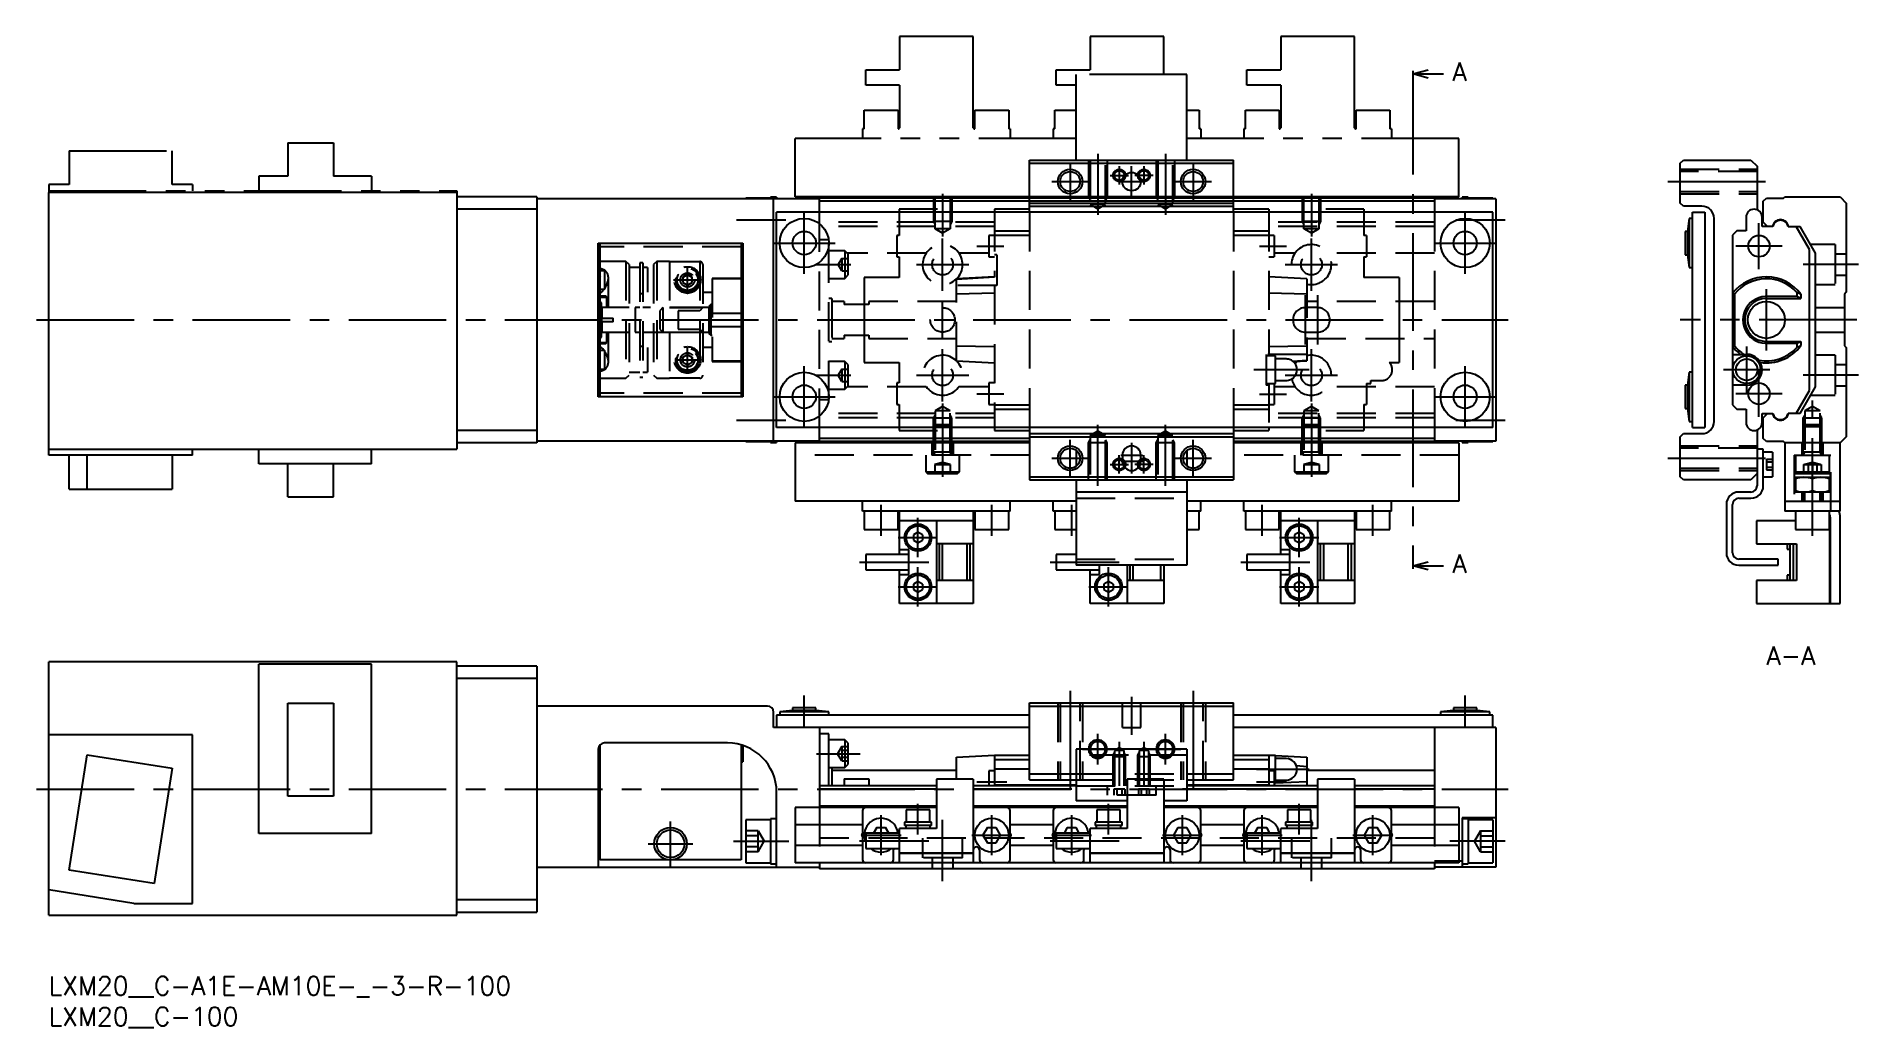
# Model space of a CAD drawing. Extents: x -2 to 294, y -8 to 153.
import ezdxf

# ---------------------------------------------------------------- set-up
doc = ezdxf.new("R2010")
doc.units = 0
doc.header["$LTSCALE"] = 0.5
for name, pattern in [('CENTER', [50.8, 31.75, -6.35, 6.35, -6.35]), ('DASHED', [19.05, 12.7, -6.35]), ('PHANTOM', [63.5, 31.75, -6.35, 6.35, -6.35, 6.35, -6.35])]:
    doc.linetypes.add(name, pattern=pattern)
for name, color, linetype in [('MSM_CENTER', 1, 'CENTER'), ('MSM_CONTINUOUS', 7, 'CONTINUOUS'), ('MSM_DASHED', 4, 'DASHED'), ('MSM_IMAGINARY', 6, 'PHANTOM'), ('MSM_NARROW', 5, 'CONTINUOUS'), ('MSM_PART_NUMBER', 7, 'CONTINUOUS')]:
    doc.layers.add(name, color=color, linetype=linetype)
doc.styles.get("Standard").update_dxf_attribs({"font": 'txt.shx', "height": 3, "bigfont": 'bigfont.shx'})

msp = doc.modelspace()

# ---------------------------------------------------------------- texts
at = {"layer": 'MSM_PART_NUMBER'}
for s, p in [('A', (228.32, 145.67)), ('A', (228.32, 65.67)), ('A-A', (279.4, 50.7))]:
    msp.add_text(s, height=3, dxfattribs=at).set_placement(p)

# ---------------------------------------------------------------- blocks, each defined once
blk = doc.blocks.new('*U8')
at = {"layer": 'MSM_PART_NUMBER'}
blk.add_text('LXM20__C-A1E-AM10E-_-3-R-100', height=3, dxfattribs=at).set_placement((0, -3))
blk = doc.blocks.new('*U9')
at = {"layer": 'MSM_PART_NUMBER'}
blk.add_text('LXM20__C-100', height=3, dxfattribs=at).set_placement((0, -8))

# ---------------------------------------------------------------- linework, layer by layer
at = {"layer": 'MSM_CENTER'}
for p, q in [((221.9, 146.3), (221.9, 67.3)), ((170.65, 133.8), (170.65, 123.89)), ((181.65, 133.8), (181.65, 123.89)), ((166.15, 132.3), (166.15, 126.3)), ((174.15, 131.8), (174.15, 128.8)), ((176.15, 126.8), (176.15, 131.8)), ((178.15, 131.8), (178.15, 128.8)), ((186.15, 132.3), (186.15, 126.3)), ((163.15, 129.3), (169.15, 129.3)), ((172.65, 130.3), (175.65, 130.3)), ((174.15, 129.3), (178.15, 129.3)), ((179.65, 130.3), (176.65, 130.3)), ((183.15, 129.3), (189.15, 129.3)), ((263.4, 129.3), (279.9, 129.3)), ((145.4, 127.3), (145.4, 120.39)), ((205.4, 127.3), (205.4, 120.39)), ((111.9, 123.1), (119.9, 123.1)), ((122.9, 114.3), (122.9, 124.3)), ((228.9, 123.1), (236.9, 123.1)), ((230.4, 114.3), (230.4, 124.3)), ((278.2, 115.05), (278.2, 122.55)), ((117.9, 119.3), (127.9, 119.3)), ((145.4, 111.55), (145.4, 120.05)), ((150.95, 118.8), (155.35, 118.8)), ((196.95, 118.8), (201.35, 118.8)), ((205.4, 111.55), (205.4, 120.05)), ((225.4, 119.3), (235.4, 119.3)), ((281.95, 118.8), (274.45, 118.8)), ((124.9, 115.8), (130.5, 115.8)), ((141.15, 115.8), (149.65, 115.8)), ((201.15, 115.8), (209.65, 115.8)), ((294.4, 115.8), (285.4, 115.8)), ((101.64, 113.3), (106.16, 113.3)), ((103.9, 111.04), (103.9, 115.56)), ((145.4, 103.8), (145.4, 109.8)), ((204.4, 110.8), (204.4, 102.8)), ((206.4, 110.8), (206.4, 102.8)), ((279.4, 101.8), (279.4, 111.8)), ((-2, 106.8), (237.4, 106.8)), ((294.1, 106.8), (265.4, 106.8)), ((103.9, 98.31), (103.9, 102.3)), ((145.4, 93.55), (145.4, 102.05)), ((205.4, 93.55), (205.4, 102.05)), ((276.2, 94.95), (276.2, 102.45)), ((101.9, 100.3), (105.89, 100.3)), ((122.9, 89.3), (122.9, 99.3)), ((205.05, 98.7), (196.05, 98.7)), ((230.4, 89.3), (230.4, 99.3)), ((279.95, 98.7), (272.45, 98.7)), ((278.2, 91.05), (278.2, 98.55)), ((124.9, 97.8), (130.5, 97.8)), ((141.15, 97.8), (149.65, 97.8)), ((201.15, 97.8), (209.65, 97.8)), ((294.4, 97.8), (285.4, 97.8)), ((117.9, 94.3), (127.9, 94.3)), ((145.4, 93.21), (145.4, 81.3)), ((150.95, 94.8), (155.35, 94.8)), ((196.95, 94.75), (201.35, 94.75)), ((205.4, 93.21), (205.4, 81.3)), ((225.4, 94.3), (235.4, 94.3)), ((281.95, 94.8), (274.45, 94.8)), ((286.9, 71.7), (286.9, 93.71)), ((111.9, 90.5), (119.9, 90.5)), ((170.65, 79.8), (170.65, 89.71)), ((181.65, 79.8), (181.65, 89.71)), ((228.9, 90.5), (236.9, 90.5)), ((166.15, 81.3), (166.15, 87.3)), ((176.15, 86.8), (176.15, 81.8)), ((186.15, 81.3), (186.15, 87.3)), ((163.15, 84.3), (169.15, 84.3)), ((172.65, 83.3), (175.65, 83.3)), ((174.15, 81.8), (174.15, 84.8)), ((174.4, 84.8), (177.9, 84.8)), ((174.4, 83.8), (177.9, 83.8)), ((179.65, 83.3), (176.65, 83.3)), ((178.15, 81.8), (178.15, 84.8)), ((183.15, 84.3), (189.15, 84.3)), ((263.4, 84.3), (279.9, 84.3)), ((135.4, 71.7), (135.4, 76.7)), ((141.4, 68.2), (141.4, 74.6)), ((153.4, 71.7), (153.4, 76.7)), ((166.4, 71.7), (166.4, 76.7)), ((197.4, 71.7), (197.4, 76.7)), ((203.4, 68.2), (203.4, 74.6)), ((215.4, 71.7), (215.4, 76.7)), ((138.2, 71.4), (144.6, 71.4)), ((200.2, 71.4), (206.6, 71.4)), ((131.9, 67.4), (143.15, 67.4)), ((141.4, 60.2), (141.4, 66.6)), ((162.9, 67.4), (174.15, 67.4)), ((172.4, 60.2), (172.4, 66.6)), ((193.9, 67.4), (205.15, 67.4)), ((203.4, 60.2), (203.4, 66.6)), ((138.2, 63.4), (144.6, 63.4)), ((169.2, 63.4), (175.6, 63.4)), ((200.2, 63.4), (206.6, 63.4)), ((122.9, 40.5), (122.9, 45.7)), ((166.15, 46.5), (166.15, 30)), ((176.15, 45.5), (176.15, 39.3)), ((186.15, 46.5), (186.15, 30)), ((230.4, 40.5), (230.4, 45.7)), ((170.65, 34.5), (170.65, 39.5)), ((181.65, 34.5), (181.65, 39.5)), ((124.9, 36.25), (132, 36.25)), ((168.15, 37), (173.15, 37)), ((174.15, 38.2), (174.15, 31)), ((178.15, 38.2), (178.15, 31)), ((179.15, 37), (184.15, 37)), ((205.05, 33.7), (196.45, 33.7)), ((-2, 30.5), (237.4, 30.5)), ((150.95, 31.7), (155.85, 31.7)), ((196.45, 31.7), (201.35, 31.7)), ((141.4, 23.1), (141.4, 28.1)), ((172.4, 23.1), (172.4, 28.1)), ((203.4, 23.1), (203.4, 28.1)), ((101.15, 17.95), (101.15, 25.25)), ((135.4, 19.75), (135.4, 26.25)), ((145.4, 15.5), (145.4, 25.5)), ((153.4, 19.75), (153.4, 26.25)), ((166.4, 19.75), (166.4, 26.25)), ((184.4, 19.75), (184.4, 26.25)), ((197.4, 19.75), (197.4, 26.25)), ((205.4, 15.5), (205.4, 25.5)), ((215.4, 19.75), (215.4, 26.25)), ((97.5, 21.6), (104.8, 21.6)), ((111.4, 22), (120.4, 22)), ((131.9, 22.1), (143.15, 22.1)), ((132.15, 23), (138.65, 23)), ((150.15, 23), (156.65, 23)), ((162.9, 22.1), (174.15, 22.1)), ((163.15, 23), (169.65, 23)), ((181.15, 23), (187.65, 23)), ((193.9, 22.1), (205.15, 22.1)), ((194.15, 23), (200.65, 23)), ((212.15, 23), (218.65, 23)), ((236.9, 22), (227.9, 22))]:
    msp.add_line(p, q, dxfattribs=at)
at = {"layer": 'MSM_CONTINUOUS'}
for p, q in [((221.9, 146.8), (224.4, 147.47)), ((221.9, 147.3), (221.9, 146.3)), ((224.4, 146.13), (221.9, 146.8)), ((221.9, 146.8), (226.9, 146.8)), ((159.55, 132.8), (192.75, 132.8)), ((159.55, 124.3), (159.55, 132.8)), ((159.55, 132.3), (192.75, 132.3)), ((192.75, 124.3), (192.75, 132.8)), ((265.4, 132.3), (265.9, 132.8)), ((265.4, 125.8), (265.4, 132.3)), ((265.9, 132.8), (276.9, 132.8)), ((276.9, 132.8), (277.9, 131.8)), ((277.9, 131.8), (277.9, 124.7)), ((66.4, 127.5), (0, 127.5)), ((0, 84.8), (0, 127.5)), ((66.4, 127.5), (66.4, 85.8)), ((79.4, 126.8), (66.4, 126.8)), ((79.4, 124.8), (66.4, 124.8)), ((79.4, 126.8), (79.4, 86.8)), ((125.4, 126.5), (79.4, 126.5)), ((113.4, 126.6), (113.4, 126.5)), ((117.4, 126.6), (113.4, 126.6)), ((117.4, 126.75), (117.4, 126.5)), ((118.4, 126.75), (117.4, 126.75)), ((117.9, 87.1), (117.9, 126.5)), ((118.4, 126.75), (118.4, 126.5)), ((125.4, 124.3), (125.4, 126.8)), ((225.4, 126.8), (125.4, 126.8)), ((225.4, 126.6), (125.4, 126.6)), ((225.4, 126.1), (125.4, 126.1)), ((159.55, 124.8), (153.85, 124.8)), ((153.85, 124.8), (153.85, 124.3)), ((159.55, 125.8), (192.75, 125.8)), ((159.55, 125.3), (192.75, 125.3)), ((198.45, 124.8), (192.75, 124.8)), ((198.45, 124.8), (198.45, 124.3)), ((225.4, 126.8), (225.4, 124.3)), ((235.4, 126.5), (225.4, 126.5)), ((230.9, 126.75), (229.9, 126.75)), ((229.9, 126.75), (229.9, 126.5)), ((230.9, 126.75), (230.9, 126.5)), ((234.9, 126.6), (230.9, 126.6)), ((234.9, 126.6), (234.9, 126.5)), ((235.4, 126.5), (235.4, 87.1)), ((265.9, 125.3), (265.4, 125.8)), ((268.9, 125.3), (265.9, 125.3)), ((278.9, 126.1), (279.4, 126.6)), ((278.9, 122.7), (278.9, 126.1)), ((279.4, 126.6), (282.2, 126.6)), ((282.2, 126.6), (282.4, 126.8)), ((282.4, 126.8), (291.4, 126.8)), ((291.4, 126.8), (292.4, 125.8)), ((292.4, 125.8), (292.4, 111.3)), ((118.4, 89.3), (118.4, 124.3)), ((234.9, 124.3), (118.4, 124.3)), ((234.9, 89.3), (234.9, 124.3)), ((266.85, 123.3), (266.6, 121.2)), ((266.85, 123.3), (266.85, 115.3)), ((267.4, 123.3), (266.85, 123.3)), ((267.4, 89.3), (267.4, 124.3)), ((267.4, 124.3), (269.4, 124.3)), ((269.4, 124.3), (269.4, 89.3)), ((270.9, 90.3), (270.9, 123.3)), ((276.1, 123.5), (276.1, 121.3)), ((278.7, 122), (278.7, 123.5)), ((280.44, 122), (278.7, 122)), ((279.6, 122), (278.9, 122.7)), ((282.96, 122), (284.9, 122)), ((286.4, 118.26), (284.24, 122)), ((287.4, 117.67), (284.9, 122)), ((89.4, 94.3), (89.4, 119.3)), ((89.4, 119.3), (112.9, 119.3)), ((89.65, 119.3), (89.65, 94.3)), ((112.65, 119.3), (112.65, 94.3)), ((112.9, 119.3), (112.9, 94.3)), ((266.2, 121.2), (266.2, 117.4)), ((266.6, 121.2), (266.2, 121.2)), ((266.6, 121.2), (266.6, 117.4)), ((274.61, 121.3), (273.9, 120.59)), ((273.9, 120.59), (273.9, 93.01)), ((276.1, 121.3), (274.61, 121.3)), ((89.65, 116.3), (89.4, 116.3)), ((266.2, 117.4), (266.6, 117.4)), ((266.6, 117.4), (266.85, 115.3)), ((286.4, 95.34), (286.4, 118.26)), ((287.4, 95.93), (287.4, 117.67)), ((112.9, 113.55), (112.65, 113.55)), ((112.9, 113.46), (112.65, 113.46)), ((266.85, 115.3), (267.4, 115.3)), ((89.4, 111.45), (89.65, 111.45)), ((274.2, 110.99), (273.9, 111.13)), ((274.2, 110.99), (274.2, 102.61)), ((279.4, 110.3), (285.02, 110.3)), ((284.36, 110.59), (279.72, 110.59)), ((284.36, 111.27), (284.36, 110.59)), ((285.02, 110.3), (284.36, 110.59)), ((285.02, 110.97), (285.02, 110.3)), ((292.4, 111.3), (292.1, 111)), ((292.1, 111), (292.1, 102.6)), ((89.4, 107.1), (89.65, 107.1)), ((112.65, 107.92), (112.9, 107.92)), ((89.65, 106.5), (89.4, 106.5)), ((112.9, 105.68), (112.65, 105.68)), ((89.4, 102.45), (89.65, 102.45)), ((273.9, 102.47), (274.2, 102.61)), ((273.9, 101.2), (276.2, 101.2)), ((279.4, 103.3), (285.02, 103.3)), ((279.72, 103.01), (284.36, 103.01)), ((284.36, 103.01), (285.02, 103.3)), ((284.36, 103.01), (284.36, 102.33)), ((285.02, 103.3), (285.02, 102.63)), ((292.1, 102.6), (292.4, 102.3)), ((292.4, 102.3), (292.4, 87.8)), ((112.65, 100.14), (112.9, 100.14)), ((112.65, 100.05), (112.9, 100.05)), ((266.85, 98.3), (266.6, 96.2)), ((266.85, 98.3), (266.85, 90.3)), ((267.4, 98.3), (266.85, 98.3)), ((89.4, 97.3), (89.65, 97.3)), ((266.2, 96.2), (266.2, 92.4)), ((266.6, 96.2), (266.2, 96.2)), ((266.6, 96.2), (266.6, 92.4)), ((276.2, 96.2), (273.9, 96.2)), ((284.24, 91.6), (286.4, 95.34)), ((284.9, 91.6), (287.4, 95.93)), ((112.9, 94.3), (89.4, 94.3)), ((266.2, 92.4), (266.6, 92.4)), ((266.6, 92.4), (266.85, 90.3)), ((273.9, 93.01), (274.61, 92.3)), ((274.61, 92.3), (276.1, 92.3)), ((276.1, 92.3), (276.1, 90.1)), ((234.9, 89.3), (118.4, 89.3)), ((125.4, 86.8), (125.4, 89.3)), ((153.85, 89.3), (153.85, 88.8)), ((159.55, 89.3), (159.55, 80.8)), ((192.75, 89.3), (192.75, 80.8)), ((198.45, 89.3), (198.45, 88.8)), ((225.4, 89.3), (225.4, 86.8)), ((266.85, 90.3), (267.4, 90.3)), ((267.4, 89.3), (269.4, 89.3)), ((278.7, 90.1), (278.7, 91.6)), ((278.7, 91.6), (280.44, 91.6)), ((278.9, 90.9), (279.6, 91.6)), ((278.9, 87.5), (278.9, 90.9)), ((284.9, 91.6), (282.96, 91.6)), ((79.4, 88.8), (66.4, 88.8)), ((79.4, 86.8), (66.4, 86.8)), ((125.4, 87.1), (79.4, 87.1)), ((113.4, 87.1), (113.4, 87)), ((113.4, 87), (117.4, 87)), ((117.4, 87.1), (117.4, 86.85)), ((117.4, 86.85), (118.4, 86.85)), ((118.4, 87.1), (118.4, 86.85)), ((121.4, 86.8), (121.4, 77.3)), ((159.55, 86.8), (121.4, 86.8)), ((159.55, 87.5), (125.4, 87.5)), ((159.55, 87), (125.4, 87)), ((153.85, 88.8), (159.55, 88.8)), ((159.55, 88.3), (192.75, 88.3)), ((159.55, 87.8), (192.75, 87.8)), ((192.75, 88.8), (198.45, 88.8)), ((225.4, 87.5), (192.75, 87.5)), ((225.4, 87), (192.75, 87)), ((229.4, 86.8), (192.75, 86.8)), ((235.4, 87.1), (225.4, 87.1)), ((229.4, 86.8), (229.4, 77.3)), ((229.9, 87.1), (229.9, 86.85)), ((229.9, 86.85), (230.9, 86.85)), ((230.9, 87.1), (230.9, 86.85)), ((230.9, 87), (234.9, 87)), ((234.9, 87.1), (234.9, 87)), ((265.4, 87.8), (265.9, 88.3)), ((265.4, 81.3), (265.4, 87.8)), ((265.9, 88.3), (268.9, 88.3)), ((277.9, 88.9), (277.9, 79.8)), ((279.4, 87), (278.9, 87.5)), ((282.2, 87), (279.4, 87)), ((282.4, 86.8), (282.2, 87)), ((291.4, 86.8), (282.4, 86.8)), ((282.4, 86.8), (282.4, 75.7)), ((292.4, 87.8), (291.4, 86.8)), ((291.4, 75.7), (291.4, 86.8)), ((0, 85.8), (66.4, 85.8)), ((23.4, 84.8), (0, 84.8)), ((3.3, 79.3), (3.3, 84.8)), ((6.27, 79.3), (6.27, 84.8)), ((20.1, 84.8), (20.1, 79.3)), ((23.4, 84.8), (23.4, 85.8)), ((34.2, 83.4), (34.2, 85.8)), ((52.5, 83.4), (34.2, 83.4)), ((38.88, 78), (38.88, 83.4)), ((46.33, 78), (46.33, 83.4)), ((52.5, 83.4), (52.5, 85.8)), ((167.15, 85.58), (167.15, 83.02)), ((174.65, 84.8), (174.65, 83.8)), ((177.65, 83.8), (177.65, 84.8)), ((185.15, 85.58), (185.15, 83.02)), ((278.9, 85.8), (277.9, 85.8)), ((278.9, 79.8), (278.9, 85.8)), ((280.4, 85.3), (278.9, 85.3)), ((280.4, 85.3), (280.4, 81.3)), ((159.55, 81.3), (192.75, 81.3)), ((159.55, 80.8), (192.75, 80.8)), ((167.15, 80.8), (167.15, 66.9)), ((185.15, 80.8), (185.15, 66.9)), ((265.9, 80.8), (265.4, 81.3)), ((276.9, 80.8), (265.9, 80.8)), ((277.9, 81.8), (276.9, 80.8)), ((278.9, 81.3), (280.4, 81.3)), ((284, 78.8), (284, 81.8)), ((284, 81.8), (289.8, 81.8)), ((284.15, 81.2), (289.65, 81.2)), ((284.15, 81.2), (284.15, 78.8)), ((286.9, 79.05), (286.9, 80.95)), ((289.65, 78.8), (289.65, 81.2)), ((289.8, 81.8), (289.8, 78.8)), ((3.3, 79.3), (20.1, 79.3)), ((38.88, 78), (46.33, 78)), ((167.15, 77.3), (121.4, 77.3)), ((132.4, 75.7), (132.4, 77.3)), ((156.4, 75.7), (156.4, 77.3)), ((163.4, 75.7), (163.4, 77.3)), ((185.15, 78.8), (167.15, 78.8)), ((229.4, 77.3), (185.15, 77.3)), ((187.4, 75.7), (187.4, 77.3)), ((194.4, 75.7), (194.4, 77.3)), ((218.4, 75.7), (218.4, 77.3)), ((276.9, 78.8), (274.9, 78.8)), ((274.9, 77.8), (276.9, 77.8)), ((282.4, 77.3), (291.4, 77.3)), ((289.8, 78.8), (284, 78.8)), ((285.2, 77.3), (285.2, 78.8)), ((285.4, 78.8), (285.4, 77.3)), ((288.59, 78.81), (288.27, 78.8)), ((288.4, 77.3), (288.4, 78.8)), ((288.6, 78.8), (288.6, 77.3)), ((156.4, 75.7), (132.4, 75.7)), ((132.65, 75.7), (132.65, 72.7)), ((138.15, 72.7), (138.15, 75.7)), ((138.4, 68.65), (138.4, 75.57)), ((150.4, 74.1), (138.4, 74.1)), ((144.4, 74.1), (144.4, 60.7)), ((150.4, 75.57), (150.4, 60.7)), ((150.65, 75.7), (150.65, 72.7)), ((156.15, 72.7), (156.15, 75.7)), ((167.15, 75.7), (163.4, 75.7)), ((163.65, 75.7), (163.65, 72.7)), ((187.4, 75.7), (185.15, 75.7)), ((187.15, 72.7), (187.15, 75.7)), ((218.4, 75.7), (194.4, 75.7)), ((194.65, 75.7), (194.65, 72.7)), ((200.15, 72.7), (200.15, 75.7)), ((200.4, 68.65), (200.4, 75.57)), ((212.4, 74.1), (200.4, 74.1)), ((206.4, 74.1), (206.4, 60.7)), ((212.4, 75.57), (212.4, 60.7)), ((212.65, 75.7), (212.65, 72.7)), ((218.15, 72.7), (218.15, 75.7)), ((272.9, 76.8), (272.9, 68.9)), ((273.9, 68.9), (273.9, 76.8)), ((284.15, 74.1), (277.8, 74.1)), ((277.8, 74.1), (277.8, 70.4)), ((291.4, 75.7), (282.4, 75.7)), ((284.15, 75.7), (284.15, 72.7)), ((289.65, 72.7), (289.65, 75.7)), ((289.75, 74.1), (289.65, 74.1)), ((289.75, 60.7), (289.75, 74.1)), ((289.8, 74.7), (289.8, 60.7)), ((291.4, 60.7), (291.4, 74.7)), ((132.65, 72.7), (138.15, 72.7)), ((141.4, 72.27), (140.65, 71.83)), ((140.65, 71.83), (140.65, 70.97)), ((142.15, 71.83), (141.4, 72.27)), ((142.15, 71.83), (142.15, 70.97)), ((150.65, 72.7), (156.15, 72.7)), ((163.65, 72.7), (167.15, 72.7)), ((185.15, 72.7), (187.15, 72.7)), ((194.65, 72.7), (200.15, 72.7)), ((203.4, 72.27), (202.65, 71.83)), ((202.65, 71.83), (202.65, 70.97)), ((204.15, 71.83), (203.4, 72.27)), ((204.15, 71.83), (204.15, 70.97)), ((212.65, 72.7), (218.15, 72.7)), ((284.15, 72.7), (289.65, 72.7)), ((289.75, 74.05), (289.8, 74.05)), ((132.9, 68.65), (132.9, 66.15)), ((139.9, 68.65), (132.9, 68.65)), ((139.9, 69.4), (138.4, 69.4)), ((139.9, 65.4), (139.9, 69.4)), ((140.65, 70.97), (141.4, 70.53)), ((141.4, 70.53), (142.15, 70.97)), ((150.4, 70.4), (144.4, 70.4)), ((144.9, 64.4), (144.9, 70.4)), ((145.4, 64.4), (145.4, 70.4)), ((149.4, 64.4), (149.4, 70.4)), ((149.9, 64.4), (149.9, 70.4)), ((163.9, 68.65), (163.9, 66.15)), ((167.15, 68.65), (163.9, 68.65)), ((194.9, 68.65), (194.9, 66.15)), ((201.9, 68.65), (194.9, 68.65)), ((201.9, 69.4), (200.4, 69.4)), ((201.9, 65.4), (201.9, 69.4)), ((202.65, 70.97), (203.4, 70.53)), ((203.4, 70.53), (204.15, 70.97)), ((212.4, 70.4), (206.4, 70.4)), ((206.9, 64.4), (206.9, 70.4)), ((207.4, 64.4), (207.4, 70.4)), ((211.4, 64.4), (211.4, 70.4)), ((211.9, 64.4), (211.9, 70.4)), ((277.8, 70.4), (284.3, 70.4)), ((282.8, 70.4), (282.8, 69.5)), ((282.8, 69.5), (283.3, 69.5)), ((283.3, 64.4), (283.3, 70.4)), ((283.8, 64.4), (283.8, 70.4)), ((284.3, 70.4), (284.3, 64.4)), ((132.9, 66.15), (139.9, 66.15)), ((138.4, 60.7), (138.4, 66.15)), ((138.4, 65.4), (139.9, 65.4)), ((163.9, 66.15), (170.9, 66.15)), ((185.15, 66.9), (167.15, 66.9)), ((169.4, 60.7), (169.4, 66.15)), ((169.4, 65.4), (170.9, 65.4)), ((170.9, 65.4), (170.9, 66.9)), ((175.4, 66.9), (175.4, 60.7)), ((175.9, 64.4), (175.9, 66.9)), ((176.4, 64.4), (176.4, 66.9)), ((180.9, 64.4), (180.9, 66.9)), ((181.4, 66.9), (181.4, 60.7)), ((194.9, 66.15), (201.9, 66.15)), ((200.4, 60.7), (200.4, 66.15)), ((200.4, 65.4), (201.9, 65.4)), ((221.9, 66.8), (224.4, 67.47)), ((221.9, 67.3), (221.9, 66.3)), ((224.4, 66.13), (221.9, 66.8)), ((221.9, 66.8), (226.9, 66.8)), ((281.3, 67.9), (274.9, 67.9)), ((274.9, 66.9), (281.3, 66.9)), ((281.3, 66.9), (281.3, 67.9)), ((282.8, 65.3), (282.8, 64.4)), ((283.3, 65.3), (282.8, 65.3)), ((141.4, 64.27), (140.65, 63.83)), ((140.65, 63.83), (140.65, 62.97)), ((140.65, 62.97), (141.4, 62.53)), ((142.15, 63.83), (141.4, 64.27)), ((141.4, 62.53), (142.15, 62.97)), ((142.15, 63.83), (142.15, 62.97)), ((150.4, 64.4), (144.4, 64.4)), ((172.4, 64.27), (171.65, 63.83)), ((171.65, 63.83), (171.65, 62.97)), ((171.65, 62.97), (172.4, 62.53)), ((173.15, 63.83), (172.4, 64.27)), ((172.4, 62.53), (173.15, 62.97)), ((173.15, 63.83), (173.15, 62.97)), ((181.4, 64.4), (175.4, 64.4)), ((203.4, 64.27), (202.65, 63.83)), ((202.65, 63.83), (202.65, 62.97)), ((202.65, 62.97), (203.4, 62.53)), ((204.15, 63.83), (203.4, 64.27)), ((203.4, 62.53), (204.15, 62.97)), ((204.15, 63.83), (204.15, 62.97)), ((212.4, 64.4), (206.4, 64.4)), ((284.3, 64.4), (277.8, 64.4)), ((277.8, 64.4), (277.8, 60.7)), ((150.4, 60.7), (138.4, 60.7)), ((181.4, 60.7), (169.4, 60.7)), ((212.4, 60.7), (200.4, 60.7)), ((277.8, 60.7), (289.75, 60.7)), ((289.75, 60.75), (289.8, 60.75)), ((289.8, 60.7), (291.4, 60.7)), ((66.4, 51.2), (0, 51.2)), ((0, 10), (0, 51.2)), ((52.5, 50.8), (34.2, 50.8)), ((34.2, 23.3), (34.2, 50.8)), ((52.5, 23.3), (52.5, 50.8)), ((66.4, 10), (66.4, 51.2)), ((79.4, 50.5), (66.4, 50.5)), ((79.4, 50.5), (79.4, 10.5)), ((79.4, 48.5), (66.4, 48.5)), ((159.55, 44.5), (192.75, 44.5)), ((159.55, 32), (159.55, 44.5)), ((192.75, 32), (192.75, 44.5)), ((38.88, 29.35), (38.88, 44.45)), ((38.88, 44.45), (46.33, 44.45)), ((46.33, 44.45), (46.33, 29.35)), ((116.9, 44), (79.4, 44)), ((117.9, 40.5), (117.9, 43)), ((118.4, 42.5), (118.4, 40.5)), ((159.55, 42.5), (118.4, 42.5)), ((121, 43.3), (118.9, 43.05)), ((126.9, 43.05), (118.9, 43.05)), ((118.9, 43.05), (118.9, 42.5)), ((121, 43.7), (121, 43.3)), ((124.8, 43.7), (121, 43.7)), ((124.8, 43.3), (121, 43.3)), ((124.8, 43.3), (124.8, 43.7)), ((126.9, 43.05), (124.8, 43.3)), ((126.9, 42.5), (126.9, 43.05)), ((159.55, 44), (192.75, 44)), ((234.9, 42.5), (192.75, 42.5)), ((228.5, 43.3), (226.4, 43.05)), ((226.4, 43.05), (226.4, 42.5)), ((234.4, 43.05), (226.4, 43.05)), ((228.5, 43.7), (228.5, 43.3)), ((232.3, 43.7), (228.5, 43.7)), ((232.3, 43.3), (228.5, 43.3)), ((232.3, 43.3), (232.3, 43.7)), ((234.4, 43.05), (232.3, 43.3)), ((234.4, 42.5), (234.4, 43.05)), ((234.9, 40.5), (234.9, 42.5)), ((23.4, 39.3), (0, 39.3)), ((23.4, 11.9), (23.4, 39.3)), ((159.55, 40.5), (117.9, 40.5)), ((125.4, 40.5), (125.4, 27.5)), ((126.9, 39.5), (125.4, 39.5)), ((126.9, 31), (126.9, 39.5)), ((235.4, 40.5), (192.75, 40.5)), ((225.4, 40.5), (225.4, 27.5)), ((235.4, 40.5), (235.4, 17.8)), ((3.3, 17.31), (6.27, 36.08)), ((6.27, 36.08), (20.1, 33.89)), ((89.4, 37), (89.4, 17.8)), ((89.65, 37.66), (89.65, 19)), ((110.4, 38), (90.4, 38)), ((112.65, 37.68), (112.65, 19)), ((112.9, 37.25), (112.65, 37.25)), ((112.9, 37.16), (112.65, 37.16)), ((112.9, 37.6), (112.9, 34.92)), ((129.5, 38.5), (126.9, 38.5)), ((130, 38), (129.5, 38.5)), ((129.5, 38.5), (129.5, 34)), ((130, 38), (130, 34.5)), ((147.65, 35.7), (153.85, 36)), ((147.65, 32.1), (147.65, 35.7)), ((153.85, 36), (159.55, 36)), ((153.85, 36), (153.85, 31)), ((185.15, 37), (167.15, 37)), ((167.15, 37), (167.15, 28.6)), ((185.15, 37), (185.15, 28.6)), ((192.75, 36), (198.45, 36)), ((198.45, 36), (199.47, 35.95)), ((198.45, 36), (198.45, 31)), ((199.55, 35.95), (198.45, 35.95)), ((199.55, 35.95), (204.65, 35.7)), ((199.55, 31.45), (199.55, 35.95)), ((204.65, 35.7), (204.65, 31)), ((20.1, 33.89), (17.13, 15.12)), ((89.4, 34.92), (89.65, 34.92)), ((112.65, 34.92), (112.9, 34.92)), ((126.9, 34), (129.5, 34)), ((127.4, 34), (127.4, 31)), ((147.65, 33.5), (127.4, 33.5)), ((129.5, 34), (130, 34.5)), ((153.85, 33.45), (152.95, 33.45)), ((152.95, 33.45), (152.95, 31)), ((153.85, 35.29), (159.55, 35.29)), ((153.85, 33.8), (159.55, 33.8)), ((159.55, 33), (167.15, 33)), ((185.15, 33), (192.75, 33)), ((192.75, 35.29), (198.45, 35.29)), ((192.75, 33.8), (198.45, 33.8)), ((199.35, 33.45), (198.45, 33.45)), ((199.35, 33.45), (199.35, 31)), ((201.3, 35.45), (199.55, 35.45)), ((204.65, 34.13), (202.95, 34.29)), ((225.4, 33.5), (204.65, 33.5)), ((118.4, 17.8), (118.4, 30)), ((144.4, 31), (125.4, 31)), ((144.4, 30.5), (125.4, 30.5)), ((129.4, 32.16), (133.4, 32.16)), ((129.4, 32.16), (129.4, 31)), ((133.4, 32.16), (133.4, 31)), ((144.4, 32.1), (144.4, 24.1)), ((150.4, 32.1), (144.4, 32.1)), ((150.4, 32.1), (150.4, 18.5)), ((167.15, 31), (150.4, 31)), ((166.4, 30.5), (150.4, 30.5)), ((153.85, 31.2), (167.15, 31.2)), ((159.55, 32), (167.15, 32)), ((181.4, 32.1), (175.4, 32.1)), ((175.4, 32.1), (175.4, 24.1)), ((181.4, 32.1), (181.4, 18.5)), ((206.4, 30.5), (184.4, 30.5)), ((185.15, 32), (192.75, 32)), ((185.15, 31.2), (198.45, 31.2)), ((206.4, 31), (185.15, 31)), ((199.35, 31.45), (199.55, 31.45)), ((199.55, 31.95), (201.3, 31.95)), ((199.55, 31.53), (204.65, 31.73)), ((212.4, 32.1), (206.4, 32.1)), ((206.4, 32.1), (206.4, 24.1)), ((212.4, 32.1), (212.4, 18.5)), ((225.4, 31), (212.4, 31)), ((225.4, 30.5), (212.4, 30.5)), ((46.33, 29.35), (38.88, 29.35)), ((121.4, 27.5), (121.4, 18.5)), ((144.4, 27.5), (121.4, 27.5)), ((144.4, 27.7), (125.4, 27.7)), ((132.4, 27), (132.4, 19)), ((139.5, 27.1), (139.5, 25.1)), ((143.3, 27.1), (139.5, 27.1)), ((143.3, 25.1), (143.3, 27.1)), ((175.4, 27.7), (150.4, 27.7)), ((175.4, 27.5), (150.4, 27.5)), ((156.4, 19), (156.4, 27)), ((163.4, 27), (163.4, 19)), ((175.4, 28.6), (167.15, 28.6)), ((170.5, 27.1), (170.5, 25.1)), ((174.3, 27.1), (170.5, 27.1)), ((174.3, 25.1), (174.3, 27.1)), ((185.15, 28.6), (181.4, 28.6)), ((206.4, 27.7), (181.4, 27.7)), ((206.4, 27.5), (181.4, 27.5)), ((187.4, 19), (187.4, 27)), ((194.4, 27), (194.4, 19)), ((201.5, 27.1), (201.5, 25.1)), ((205.3, 27.1), (201.5, 27.1)), ((205.3, 25.1), (205.3, 27.1)), ((225.4, 27.7), (212.4, 27.7)), ((229.4, 27.5), (212.4, 27.5)), ((218.4, 19), (218.4, 27)), ((229.4, 27.5), (229.4, 18.5)), ((117.4, 25.5), (113.4, 25.5)), ((113.4, 25.5), (113.4, 18.5)), ((118.4, 25.65), (117.4, 25.65)), ((117.4, 25.65), (117.4, 18.35)), ((132.4, 24.7), (121.4, 24.7)), ((134.68, 24.25), (134.16, 23.35)), ((134.68, 24.25), (136.12, 24.25)), ((136.64, 23.35), (136.12, 24.25)), ((144.4, 24.1), (138.4, 24.1)), ((138.4, 18.5), (138.4, 24.1)), ((139.2, 25.1), (139.2, 24.6)), ((143.6, 25.1), (139.2, 25.1)), ((143.6, 24.6), (139.2, 24.6)), ((139.4, 24.6), (139.4, 24.1)), ((143.4, 24.1), (143.4, 24.6)), ((143.6, 24.6), (143.6, 25.1)), ((152.68, 24.25), (151.96, 23)), ((152.68, 24.25), (154.12, 24.25)), ((154.84, 23), (154.12, 24.25)), ((163.4, 24.7), (156.4, 24.7)), ((165.68, 24.25), (165.16, 23.35)), ((165.68, 24.25), (167.12, 24.25)), ((167.64, 23.35), (167.12, 24.25)), ((175.4, 24.1), (169.4, 24.1)), ((169.4, 18.5), (169.4, 24.1)), ((170.2, 25.1), (170.2, 24.6)), ((174.6, 25.1), (170.2, 25.1)), ((174.6, 24.6), (170.2, 24.6)), ((170.4, 24.6), (170.4, 24.1)), ((174.4, 24.1), (174.4, 24.6)), ((174.6, 24.6), (174.6, 25.1)), ((183.68, 24.25), (182.96, 23)), ((183.68, 24.25), (185.12, 24.25)), ((185.84, 23), (185.12, 24.25)), ((194.4, 24.7), (187.4, 24.7)), ((196.68, 24.25), (196.16, 23.35)), ((196.68, 24.25), (198.12, 24.25)), ((198.64, 23.35), (198.12, 24.25)), ((206.4, 24.1), (200.4, 24.1)), ((200.4, 18.5), (200.4, 24.1)), ((201.2, 25.1), (201.2, 24.6)), ((205.6, 25.1), (201.2, 25.1)), ((205.6, 24.6), (201.2, 24.6)), ((201.4, 24.6), (201.4, 24.1)), ((205.4, 24.1), (205.4, 24.6)), ((205.6, 24.6), (205.6, 25.1)), ((214.68, 24.25), (213.96, 23)), ((214.68, 24.25), (216.12, 24.25)), ((216.84, 23), (216.12, 24.25)), ((229.4, 24.7), (218.4, 24.7)), ((235.4, 25.8), (229.9, 25.8)), ((229.9, 25.8), (229.9, 17.8)), ((230.9, 25.65), (229.9, 25.65)), ((230.9, 25.65), (230.9, 18.35)), ((234.9, 25.5), (230.9, 25.5)), ((234.9, 25.5), (234.9, 18.5)), ((52.5, 23.3), (34.2, 23.3)), ((132.4, 21.3), (121.4, 21.3)), ((132.4, 23.3), (132.22, 23)), ((132.22, 23), (132.4, 22.7)), ((138.4, 23.35), (132.9, 23.35)), ((132.9, 23.35), (132.9, 20.85)), ((132.9, 20.85), (138.4, 20.85)), ((151.96, 23), (152.68, 21.75)), ((152.68, 21.75), (154.12, 21.75)), ((154.12, 21.75), (154.84, 23)), ((156.58, 23), (156.4, 23.3)), ((156.4, 22.7), (156.58, 23)), ((163.4, 21.3), (156.4, 21.3)), ((163.4, 23.3), (163.22, 23)), ((163.22, 23), (163.4, 22.7)), ((169.4, 23.35), (163.9, 23.35)), ((163.9, 23.35), (163.9, 20.85)), ((163.9, 20.85), (169.4, 20.85)), ((182.96, 23), (183.68, 21.75)), ((183.68, 21.75), (185.12, 21.75)), ((185.12, 21.75), (185.84, 23)), ((187.58, 23), (187.4, 23.3)), ((187.4, 22.7), (187.58, 23)), ((194.4, 21.3), (187.4, 21.3)), ((194.4, 23.3), (194.22, 23)), ((194.22, 23), (194.4, 22.7)), ((200.4, 23.35), (194.9, 23.35)), ((194.9, 23.35), (194.9, 20.85)), ((194.9, 20.85), (200.4, 20.85)), ((213.96, 23), (214.68, 21.75)), ((214.68, 21.75), (216.12, 21.75)), ((216.12, 21.75), (216.84, 23)), ((218.58, 23), (218.4, 23.3)), ((218.4, 22.7), (218.58, 23)), ((229.4, 21.3), (218.4, 21.3)), ((79.4, 17.8), (125.4, 17.8)), ((100.64, 19), (89.65, 19)), ((112.65, 19), (101.66, 19)), ((113.4, 18.5), (117.4, 18.5)), ((117.4, 18.35), (118.4, 18.35)), ((229.4, 18.5), (121.4, 18.5)), ((125.4, 18.5), (125.4, 17.5)), ((137.4, 19), (137.4, 20.6)), ((138.4, 20.15), (150.4, 20.15)), ((138.4, 20.1), (150.4, 20.1)), ((138.45, 20.15), (138.45, 20.1)), ((150.35, 20.15), (150.35, 20.1)), ((151.4, 20.6), (151.4, 19)), ((168.4, 19), (168.4, 20.6)), ((169.4, 20.15), (181.4, 20.15)), ((169.4, 20.1), (181.4, 20.1)), ((169.45, 20.15), (169.45, 20.1)), ((181.35, 20.15), (181.35, 20.1)), ((182.4, 20.6), (182.4, 19)), ((199.4, 19), (199.4, 20.6)), ((200.4, 20.15), (212.4, 20.15)), ((200.4, 20.1), (212.4, 20.1)), ((200.45, 20.15), (200.45, 20.1)), ((212.35, 20.15), (212.35, 20.1)), ((213.4, 20.6), (213.4, 19)), ((229.9, 18.8), (225.4, 18.8)), ((225.4, 18.5), (225.4, 17.5)), ((235.4, 17.8), (225.4, 17.8)), ((229.9, 18.35), (230.9, 18.35)), ((230.9, 18.5), (234.9, 18.5)), ((17.13, 15.12), (3.3, 17.31)), ((225.4, 17.5), (125.4, 17.5)), ((13.82, 11.9), (0, 14.09)), ((13.82, 11.9), (23.4, 11.9)), ((79.4, 12.5), (66.4, 12.5)), ((0, 10), (66.4, 10)), ((66.4, 10.5), (79.4, 10.5))]:
    msp.add_line(p, q, dxfattribs=at)
for centre, radius in [((166.15, 129.3), 1.62), ((176.15, 129.3), 1.5), ((186.15, 129.3), 1.62), ((122.9, 119.3), 4), ((230.4, 119.3), 4), ((122.9, 119.3), 1.9), ((230.4, 119.3), 1.9), ((278.2, 118.8), 1.75), ((279.4, 106.8), 3), ((276.2, 98.7), 2.25), ((122.9, 94.3), 4), ((230.4, 94.3), 4), ((276.2, 98.7), 1.75), ((122.9, 94.3), 1.9), ((230.4, 94.3), 1.9), ((278.2, 94.8), 1.75), ((166.15, 84.3), 1.62), ((186.15, 84.3), 1.62), ((141.4, 71.4), 2.2), ((141.4, 71.4), 1.9), ((203.4, 71.4), 2.2), ((203.4, 71.4), 1.9), ((141.4, 63.4), 2.2), ((141.4, 63.4), 1.9), ((172.4, 63.4), 2.2), ((172.4, 63.4), 1.9), ((203.4, 63.4), 2.2), ((203.4, 63.4), 1.9), ((101.15, 21.6), 2.65), ((101.15, 21.6), 2.25), ((153.4, 23), 2.75), ((184.4, 23), 2.75), ((215.4, 23), 2.75)]:
    msp.add_circle(centre, radius, dxfattribs=at)
for centre, radius, start, end in [((268.9, 123.3), 2, 0, 90), ((277.4, 123.5), 1.3, 0, 180), ((281.7, 121.8), 1.32, 8.7147, 171.2853), ((281.7, 121.7), 1.3, 13.3424, 166.6576), ((279.4, 106.8), 7, 36.5962, 141.7868), ((279.4, 106.8), 6.68, 42.0402, 141.1265), ((279.4, 106.8), 3.8, 85.1074, 274.8926), ((279.4, 106.8), 3.5, 90, 270), ((279.98, 100.61), 11.52, 64.0671, 67.6778), ((279.4, 106.8), 7, 218.2132, 233.1301), ((279.4, 106.8), 6.68, 218.8735, 237.0286), ((276.2, 98.7), 2.5, 270, 90), ((279.4, 106.8), 6.68, 259.3812, 317.9598), ((279.4, 106.8), 7, 261.8617, 323.4038), ((282.27, 107.87), 5.92, 290.6125, 297.6426), ((268.9, 90.3), 2, 270, 0), ((277.4, 90.1), 1.3, 180, 0), ((281.7, 91.8), 1.32, 188.7147, 351.2853), ((281.7, 91.9), 1.3, 193.3424, 346.6576), ((176.15, 84.8), 1.5, 0, 180), ((176.15, 83.8), 1.5, 180, 0), ((285.52, 77.23), 3.97, 69.7438, 110.2562), ((288.27, 77.23), 3.97, 69.7438, 110.2562), ((274.9, 76.8), 2, 90, 180), ((274.9, 76.8), 1, 90, 180), ((276.9, 79.8), 2, 270, 0), ((276.9, 79.8), 1, 270, 0), ((285.52, 82.77), 3.97, 249.7438, 290.2562), ((288.27, 82.77), 3.97, 249.7438, 290.2562), ((138.14, 75.39), 0.311, 34.723, 88.9034), ((150.66, 75.38), 0.318, 91.7128, 144.6608), ((200.14, 75.39), 0.311, 34.723, 88.9034), ((212.66, 75.38), 0.318, 91.7128, 144.6608), ((288.8, 74.7), 1, 0, 31.7883), ((288.8, 74.7), 2.6, 0, 22.6199), ((274.9, 68.9), 2, 180, 270), ((274.9, 68.9), 1, 180, 270), ((116.9, 43), 1, 0, 90), ((90.4, 37), 1, 90, 180), ((110.4, 30), 8, 0, 90), ((170.65, 37), 1.23, 0, 180), ((181.65, 37), 1.23, 0, 180), ((201.3, 33.7), 1.75, 270, 90), ((132.9, 27), 0.5, 90, 180), ((155.9, 27), 0.5, 0, 90), ((163.9, 27), 0.5, 90, 180), ((186.9, 27), 0.5, 0, 90), ((194.9, 27), 0.5, 90, 180), ((217.9, 27), 0.5, 0, 90), ((135.4, 23), 2.75, 7.312, 204.62), ((166.4, 23), 2.75, 7.312, 204.62), ((197.4, 23), 2.75, 7.312, 204.62), ((135.4, 23), 2.75, 231.4273, 308.5727), ((137.9, 20.6), 0.5, 150, 180), ((137.9, 20.6), 0.5, 0, 30), ((150.9, 20.6), 0.5, 0, 180), ((166.4, 23), 2.75, 231.4273, 308.5727), ((168.9, 20.6), 0.5, 150, 180), ((168.9, 20.6), 0.5, 0, 30), ((181.9, 20.6), 0.5, 0, 180), ((197.4, 23), 2.75, 231.4273, 308.5727), ((199.9, 20.6), 0.5, 150, 180), ((199.9, 20.6), 0.5, 0, 30), ((212.9, 20.6), 0.5, 0, 180), ((132.9, 19), 0.5, 180, 270), ((136.9, 19), 0.5, 270, 0), ((151.9, 19), 0.5, 180, 270), ((155.9, 19), 0.5, 270, 0), ((163.9, 19), 0.5, 180, 270), ((167.9, 19), 0.5, 270, 0), ((182.9, 19), 0.5, 180, 270), ((186.9, 19), 0.5, 270, 0), ((194.9, 19), 0.5, 180, 270), ((198.9, 19), 0.5, 270, 0), ((213.9, 19), 0.5, 180, 270), ((217.9, 19), 0.5, 270, 0)]:
    msp.add_arc(centre, radius, start, end, dxfattribs=at)
at = {"layer": 'MSM_DASHED'}
for p, q in [((169.15, 132.8), (169.15, 126.8)), ((169.42, 132.8), (169.42, 125.6)), ((171.88, 125.6), (171.88, 132.8)), ((172.15, 132.8), (172.15, 126.8)), ((180.15, 132.8), (180.15, 126.8)), ((180.42, 132.8), (180.42, 125.6)), ((182.88, 125.6), (182.88, 132.8)), ((183.15, 132.8), (183.15, 126.8)), ((265.4, 131.3), (277.9, 131.3)), ((277.9, 130.92), (265.4, 130.92)), ((265.4, 127.68), (277.9, 127.68)), ((143.9, 126.8), (143.9, 122.8)), ((144.17, 121.6), (144.17, 126.8)), ((146.63, 126.8), (146.63, 121.6)), ((146.9, 126.8), (146.9, 122.8)), ((172.15, 126.8), (169.15, 126.8)), ((169.15, 126.8), (169.42, 126.33)), ((169.42, 125.6), (170.65, 124.89)), ((171.88, 125.6), (169.42, 125.6)), ((170.65, 124.89), (171.88, 125.6)), ((172.15, 126.8), (171.88, 126.33)), ((183.15, 126.8), (180.15, 126.8)), ((180.15, 126.8), (180.42, 126.33)), ((180.42, 125.6), (181.65, 124.89)), ((182.88, 125.6), (180.42, 125.6)), ((181.65, 124.89), (182.88, 125.6)), ((183.15, 126.8), (182.88, 126.33)), ((203.9, 126.8), (203.9, 122.8)), ((204.17, 121.6), (204.17, 126.8)), ((206.63, 126.8), (206.63, 121.6)), ((206.9, 126.8), (206.9, 122.8)), ((265.4, 127.3), (277.9, 127.3)), ((125.4, 89.3), (125.4, 124.3)), ((153.85, 122.7), (125.4, 122.7)), ((153.85, 122), (125.4, 122)), ((146.9, 122.8), (143.9, 122.8)), ((143.9, 122.8), (144.17, 122.33)), ((146.63, 121.6), (144.17, 121.6)), ((145.4, 120.89), (144.17, 121.6)), ((146.63, 121.6), (145.4, 120.89)), ((146.9, 122.8), (146.63, 122.33)), ((153.85, 124.3), (153.85, 113.73)), ((159.55, 124.3), (159.55, 89.3)), ((192.75, 124.3), (192.75, 89.3)), ((198.45, 124.3), (198.45, 101.2)), ((225.4, 122.7), (198.45, 122.7)), ((225.4, 122), (198.45, 122)), ((203.9, 122.8), (204.17, 122.33)), ((206.9, 122.8), (203.9, 122.8)), ((206.63, 121.6), (204.17, 121.6)), ((205.4, 120.89), (204.17, 121.6)), ((206.63, 121.6), (205.4, 120.89)), ((206.9, 122.8), (206.63, 122.33)), ((225.4, 124.3), (225.4, 89.3)), ((112.65, 118.7), (89.65, 118.7)), ((126.9, 119.8), (125.4, 119.8)), ((126.9, 93.8), (126.9, 119.8)), ((152.95, 120.55), (152.95, 117.05)), ((153.85, 120.55), (152.95, 120.55)), ((153.85, 121.3), (159.55, 121.3)), ((153.85, 120.59), (159.55, 120.59)), ((192.75, 121.3), (198.45, 121.3)), ((192.75, 120.59), (198.45, 120.59)), ((199.35, 120.55), (198.45, 120.55)), ((199.35, 120.55), (199.35, 117.05)), ((290.6, 119.05), (286.6, 119.05)), ((290.6, 119.05), (290.6, 112.55)), ((93.9, 116.3), (89.65, 116.3)), ((93.9, 116.3), (93.9, 97.3)), ((94.4, 115.8), (93.9, 116.3)), ((94.4, 115.8), (94.4, 97.8)), ((96.15, 116.1), (96.15, 97.5)), ((96.65, 116.1), (96.15, 116.1)), ((96.65, 116.1), (96.65, 97.5)), ((98.9, 116.3), (98.4, 115.8)), ((98.4, 115.8), (98.4, 97.8)), ((101, 116.3), (98.9, 116.3)), ((98.9, 116.3), (98.9, 97.3)), ((101, 116.3), (101, 108.78)), ((101, 116.3), (105.9, 116.3)), ((105.9, 116.3), (105.9, 97.3)), ((106.4, 115.79), (106.4, 97.81)), ((129.5, 118.05), (126.9, 118.05)), ((129, 116.8), (128.42, 115.8)), ((129, 114.8), (128.42, 115.8)), ((129, 116.8), (129, 114.8)), ((129, 116.8), (130, 116.8)), ((129, 115.8), (130, 115.8)), ((129.5, 118.05), (129.5, 113.55)), ((130, 117.55), (129.5, 118.05)), ((142.74, 117.67), (129.88, 117.67)), ((130, 117.55), (130, 114.05)), ((152.95, 117.67), (148.06, 117.67)), ((152.95, 117.05), (153.85, 117.05)), ((154.25, 117.4), (153.85, 117.4)), ((154.25, 117.4), (154.25, 112.4)), ((198.45, 117.05), (199.35, 117.05)), ((202.74, 117.67), (199.35, 117.67)), ((225.4, 117.67), (208.06, 117.67)), ((292.4, 117.5), (290.6, 117.5)), ((90.4, 114.8), (89.4, 114.8)), ((89.67, 113.87), (89.68, 113.73)), ((89.68, 107.32), (89.68, 113.73)), ((90.4, 114.8), (90.4, 111.8)), ((91.05, 108.8), (91.05, 113.72)), ((96.15, 115.3), (94.4, 115.3)), ((97.4, 115.3), (96.65, 115.3)), ((97.4, 115.3), (97.4, 111.3)), ((103.9, 114.17), (103.15, 113.73)), ((103.15, 113.73), (103.15, 112.87)), ((103.15, 112.87), (103.9, 112.43)), ((104.65, 113.73), (103.9, 114.17)), ((103.9, 112.43), (104.65, 112.87)), ((104.65, 112.87), (104.65, 113.73)), ((112.65, 113.55), (107.9, 113.55)), ((107.9, 113.55), (107.9, 100.05)), ((112.65, 113.46), (107.9, 113.46)), ((126.9, 113.55), (129.5, 113.55)), ((129, 114.8), (130, 114.8)), ((129.5, 113.55), (130, 114.05)), ((153.85, 113.8), (147.65, 113.48)), ((153.85, 113.73), (147.65, 113.36)), ((147.65, 100.12), (147.65, 113.48)), ((204.65, 113.48), (198.45, 113.8)), ((204.65, 113.48), (204.65, 100.12)), ((290.6, 114.1), (292.4, 114.1)), ((89.4, 111.8), (90.4, 111.8)), ((90.6, 110.66), (89.4, 110.66)), ((90.8, 110.46), (89.4, 110.46)), ((89.4, 109.8), (89.68, 109.8)), ((89.9, 109.58), (89.68, 109.8)), ((90.8, 110.46), (90.6, 110.66)), ((90.8, 108.8), (90.8, 110.46)), ((96.65, 111.05), (96.15, 111.05)), ((103.85, 111.15), (103.94, 111.15)), ((106.4, 111.3), (107.9, 111.3)), ((127.4, 110.3), (126.9, 110.3)), ((127.4, 110.3), (127.4, 103.3)), ((129.4, 109.8), (127.4, 109.8)), ((129.4, 109.8), (129.4, 109.3)), ((133.4, 109.8), (133.4, 109.3)), ((147.65, 109.8), (133.4, 109.8)), ((154.25, 112.4), (147.65, 112.4)), ((153.85, 111.13), (147.65, 110.99)), ((153.85, 112.4), (153.85, 89.3)), ((204.65, 110.99), (198.45, 111.13)), ((225.4, 109.8), (204.65, 109.8)), ((287.4, 112.55), (290.6, 112.55)), ((89.4, 109.52), (89.65, 109.66)), ((89.65, 109.66), (89.4, 109.66)), ((89.4, 109.58), (89.9, 109.58)), ((94.4, 108.8), (89.4, 108.8)), ((89.68, 107.32), (89.4, 107.32)), ((89.65, 107.1), (91.8, 107.1)), ((89.9, 107.1), (89.68, 107.32)), ((89.9, 104.02), (89.9, 109.58)), ((90.05, 107.1), (90.05, 108.8)), ((91.8, 106.5), (91.8, 107.1)), ((95.4, 108.8), (95.4, 104.8)), ((96.15, 108.8), (95.4, 108.8)), ((107.4, 108.8), (96.65, 108.8)), ((99.9, 108.8), (99.4, 108.3)), ((99.4, 108.3), (99.4, 105.3)), ((99.9, 108.8), (99.9, 104.8)), ((106.4, 108.78), (101, 108.78)), ((102.4, 108.3), (102.4, 105.3)), ((105.9, 108.3), (102.4, 108.3)), ((106.4, 108.8), (105.9, 108.3)), ((107.7, 109.3), (107.4, 109)), ((107.4, 109), (107.4, 104.6)), ((107.9, 109.3), (107.7, 109.3)), ((107.7, 109.3), (107.7, 104.3)), ((107.9, 107.92), (112.65, 107.92)), ((133.4, 109.3), (129.4, 109.3)), ((206.4, 108.8), (204.4, 108.8)), ((287.4, 108.8), (292.1, 108.8)), ((89.4, 106.28), (89.68, 106.28)), ((89.4, 104.8), (94.4, 104.8)), ((89.9, 104.02), (89.4, 104.02)), ((89.4, 103.94), (89.65, 103.94)), ((89.68, 103.8), (89.4, 103.8)), ((91.8, 106.5), (89.65, 106.5)), ((89.68, 106.28), (89.9, 106.5)), ((89.68, 99.88), (89.68, 106.28)), ((89.68, 103.8), (89.9, 104.02)), ((90.05, 104.8), (90.05, 106.5)), ((90.8, 103.14), (90.8, 104.8)), ((91.05, 99.88), (91.05, 104.8)), ((95.4, 104.8), (96.15, 104.8)), ((96.65, 104.8), (107.4, 104.8)), ((99.4, 105.3), (99.9, 104.8)), ((101, 104.82), (101, 97.3)), ((101, 104.82), (106.4, 104.82)), ((102.4, 105.3), (105.9, 105.3)), ((105.9, 105.3), (106.4, 104.8)), ((107.4, 104.6), (107.7, 104.3)), ((107.7, 104.3), (107.9, 104.3)), ((112.65, 105.68), (107.9, 105.68)), ((127.4, 103.8), (129.4, 103.8)), ((129.4, 104.3), (133.4, 104.3)), ((129.4, 104.3), (129.4, 103.8)), ((133.4, 104.3), (133.4, 103.8)), ((133.4, 103.8), (147.65, 103.8)), ((204.4, 104.8), (206.4, 104.8)), ((204.65, 103.8), (225.4, 103.8)), ((287.4, 104.8), (292.1, 104.8)), ((89.4, 103.14), (90.8, 103.14)), ((89.4, 102.94), (90.6, 102.94)), ((90.4, 101.8), (89.4, 101.8)), ((90.4, 101.8), (90.4, 98.8)), ((90.6, 102.94), (90.8, 103.14)), ((96.15, 102.55), (96.65, 102.55)), ((97.4, 102.3), (97.4, 98.3)), ((103.15, 100.73), (103.9, 101.17)), ((103.9, 101.17), (104.65, 100.73)), ((107.9, 102.3), (106.4, 102.3)), ((126.9, 103.3), (127.4, 103.3)), ((147.65, 102.61), (153.85, 102.47)), ((204.65, 101.2), (198.05, 101.2)), ((198.05, 101.2), (198.05, 96.2)), ((199.55, 100.95), (198.05, 100.95)), ((198.45, 102.47), (204.65, 102.61)), ((199.55, 96.45), (199.55, 100.95)), ((290.6, 101.05), (287.4, 101.05)), ((290.6, 101.05), (290.6, 94.55)), ((89.4, 98.8), (90.4, 98.8)), ((89.66, 99.72), (89.68, 99.87)), ((89.67, 99.73), (89.68, 99.87)), ((94.4, 98.3), (96.15, 98.3)), ((96.65, 98.3), (97.4, 98.3)), ((103.15, 99.87), (103.15, 100.73)), ((103.9, 99.43), (103.15, 99.87)), ((104.65, 99.87), (103.9, 99.43)), ((104.65, 100.73), (104.65, 99.87)), ((107.9, 100.14), (112.65, 100.14)), ((107.9, 100.05), (112.65, 100.05)), ((129.5, 100.05), (126.9, 100.05)), ((129, 98.8), (128.42, 97.8)), ((129, 98.8), (130, 98.8)), ((129, 98.8), (129, 96.8)), ((130, 99.55), (129.5, 100.05)), ((129.5, 100.05), (129.5, 95.55)), ((130, 99.55), (130, 96.05)), ((147.65, 100.12), (153.85, 99.8)), ((201.3, 100.45), (199.55, 100.45)), ((202.35, 100.1), (204.65, 100.24)), ((202.46, 100.01), (204.65, 100.12)), ((292.4, 99.5), (290.6, 99.5)), ((89.65, 97.3), (93.9, 97.3)), ((112.65, 94.9), (89.65, 94.9)), ((93.9, 97.3), (94.4, 97.8)), ((96.15, 97.5), (96.65, 97.5)), ((98.4, 97.8), (98.9, 97.3)), ((98.9, 97.3), (101, 97.3)), ((105.9, 97.3), (101, 97.3)), ((126.9, 95.55), (129.5, 95.55)), ((129, 96.8), (128.42, 97.8)), ((129, 97.8), (130, 97.8)), ((129, 96.8), (130, 96.8)), ((129.5, 95.55), (130, 96.05)), ((142.74, 95.93), (129.88, 95.93)), ((152.95, 95.93), (148.06, 95.93)), ((152.95, 96.55), (152.95, 93.05)), ((153.85, 96.55), (152.95, 96.55)), ((198.05, 96.45), (199.55, 96.45)), ((198.45, 96.2), (198.05, 96.2)), ((198.45, 96.45), (198.45, 89.3)), ((199.35, 96.45), (199.35, 93.05)), ((202.74, 95.93), (199.35, 95.93)), ((199.55, 96.95), (201.3, 96.95)), ((225.4, 95.93), (208.06, 95.93)), ((290.6, 96.1), (292.4, 96.1)), ((126.9, 93.8), (125.4, 93.8)), ((145.4, 92.71), (144.17, 92)), ((146.63, 92), (144.17, 92)), ((144.17, 92), (144.17, 85.3)), ((146.63, 92), (145.4, 92.71)), ((146.63, 85.3), (146.63, 92)), ((152.95, 93.05), (153.85, 93.05)), ((153.85, 93.01), (159.55, 93.01)), ((153.85, 92.3), (159.55, 92.3)), ((192.75, 93.01), (198.45, 93.01)), ((192.75, 92.3), (198.45, 92.3)), ((198.45, 93.05), (199.35, 93.05)), ((205.4, 92.71), (204.17, 92)), ((206.63, 92), (204.17, 92)), ((204.17, 92), (204.17, 85.3)), ((206.63, 92), (205.4, 92.71)), ((206.63, 85.3), (206.63, 92)), ((286.9, 92.71), (285.67, 92)), ((288.13, 92), (285.67, 92)), ((285.67, 92), (285.67, 85.3)), ((286.6, 94.55), (290.6, 94.55)), ((288.13, 92), (286.9, 92.71)), ((288.13, 85.3), (288.13, 92)), ((153.85, 91.6), (125.4, 91.6)), ((153.85, 90.9), (125.4, 90.9)), ((143.9, 90.8), (144.17, 91.27)), ((146.9, 90.8), (143.9, 90.8)), ((143.9, 84.8), (143.9, 90.8)), ((144.17, 89.8), (143.9, 89.49)), ((143.9, 89.49), (146.9, 89.49)), ((144.17, 89.8), (146.63, 89.8)), ((146.9, 90.8), (146.63, 91.27)), ((146.9, 89.49), (146.63, 89.8)), ((146.9, 84.8), (146.9, 90.8)), ((225.4, 91.6), (198.45, 91.6)), ((225.4, 90.9), (198.45, 90.9)), ((203.9, 90.8), (204.17, 91.27)), ((206.9, 90.8), (203.9, 90.8)), ((203.9, 84.8), (203.9, 90.8)), ((204.17, 89.8), (203.9, 89.49)), ((203.9, 89.49), (206.9, 89.49)), ((204.17, 89.8), (206.63, 89.8)), ((206.9, 90.8), (206.63, 91.27)), ((206.9, 89.49), (206.63, 89.8)), ((206.9, 84.8), (206.9, 90.8)), ((285.4, 90.8), (285.67, 91.27)), ((288.4, 90.8), (285.4, 90.8)), ((285.4, 84.8), (285.4, 90.8)), ((285.67, 89.8), (285.4, 89.49)), ((285.4, 89.49), (288.4, 89.49)), ((285.67, 89.8), (288.13, 89.8)), ((288.4, 90.8), (288.13, 91.27)), ((288.4, 89.49), (288.13, 89.8)), ((288.4, 84.8), (288.4, 90.8)), ((143.65, 86.8), (143.65, 84.8)), ((147.15, 84.8), (147.15, 86.8)), ((169.15, 86.8), (169.42, 87.27)), ((172.15, 86.8), (169.15, 86.8)), ((169.15, 80.8), (169.15, 86.8)), ((170.65, 88.71), (169.42, 88)), ((171.88, 88), (169.42, 88)), ((169.42, 88), (169.42, 80.8)), ((171.88, 88), (170.65, 88.71)), ((171.88, 80.8), (171.88, 88)), ((172.15, 86.8), (171.88, 87.27)), ((172.15, 80.8), (172.15, 86.8)), ((180.15, 86.8), (180.42, 87.27)), ((183.15, 86.8), (180.15, 86.8)), ((180.15, 80.8), (180.15, 86.8)), ((181.65, 88.71), (180.42, 88)), ((182.88, 88), (180.42, 88)), ((180.42, 88), (180.42, 80.8)), ((182.88, 88), (181.65, 88.71)), ((182.88, 80.8), (182.88, 88)), ((183.15, 86.8), (182.88, 87.27)), ((183.15, 80.8), (183.15, 86.8)), ((203.65, 86.8), (203.65, 84.8)), ((207.15, 84.8), (207.15, 86.8)), ((265.4, 86.3), (277.9, 86.3)), ((285.15, 86.8), (285.15, 84.8)), ((288.65, 84.8), (288.65, 86.8)), ((159.55, 84.8), (121.4, 84.8)), ((142.65, 84.8), (142.65, 82.1)), ((146.9, 85.3), (143.9, 85.3)), ((143.9, 84.8), (144.17, 85.3)), ((145.4, 83.63), (144.15, 83.3)), ((144.15, 83.3), (144.15, 81.8)), ((144.15, 83.3), (146.65, 83.3)), ((146.65, 83.3), (145.4, 83.63)), ((145.4, 83.3), (145.4, 81.8)), ((146.9, 84.8), (146.63, 85.3)), ((146.65, 83.3), (146.65, 81.8)), ((148.15, 82.1), (148.15, 84.8)), ((229.4, 84.8), (192.75, 84.8)), ((202.65, 84.8), (202.65, 82.1)), ((206.9, 85.3), (203.9, 85.3)), ((203.9, 84.8), (204.17, 85.3)), ((205.4, 83.63), (204.15, 83.3)), ((204.15, 83.3), (204.15, 81.8)), ((204.15, 83.3), (206.65, 83.3)), ((206.65, 83.3), (205.4, 83.63)), ((205.4, 83.3), (205.4, 81.8)), ((206.9, 84.8), (206.63, 85.3)), ((206.65, 83.3), (206.65, 81.8)), ((208.15, 82.1), (208.15, 84.8)), ((277.9, 85.92), (265.4, 85.92)), ((279.4, 84.17), (280.4, 84.17)), ((279.4, 84.17), (279.4, 82.43)), ((279.4, 83.73), (280.4, 83.73)), ((283.9, 84.8), (283.9, 75.7)), ((283.9, 84.8), (289.9, 84.8)), ((284.15, 84.8), (284.15, 82.1)), ((288.4, 85.3), (285.4, 85.3)), ((285.4, 84.8), (285.67, 85.3)), ((285.46, 83.3), (285.46, 81.8)), ((285.46, 83.3), (288.34, 83.3)), ((286.9, 83.63), (285.65, 83.3)), ((286.18, 83.3), (286.18, 81.8)), ((288.15, 83.3), (286.9, 83.63)), ((286.9, 83.3), (286.9, 81.8)), ((287.62, 83.3), (287.62, 81.8)), ((288.4, 84.8), (288.13, 85.3)), ((288.34, 83.3), (288.34, 81.8)), ((289.65, 82.1), (289.65, 84.8)), ((289.9, 75.7), (289.9, 84.8)), ((142.65, 82.1), (142.95, 81.8)), ((142.65, 82.1), (148.15, 82.1)), ((142.95, 81.8), (147.85, 81.8)), ((147.85, 81.8), (148.15, 82.1)), ((202.65, 82.1), (202.95, 81.8)), ((202.65, 82.1), (208.15, 82.1)), ((202.95, 81.8), (207.85, 81.8)), ((207.85, 81.8), (208.15, 82.1)), ((265.4, 82.68), (277.9, 82.68)), ((265.4, 82.3), (277.9, 82.3)), ((279.4, 82.87), (280.4, 82.87)), ((279.4, 82.43), (280.4, 82.43)), ((284.15, 82.1), (284.45, 81.8)), ((284.15, 82.1), (289.65, 82.1)), ((289.35, 81.8), (289.65, 82.1)), ((167.15, 77.8), (185.15, 77.8)), ((167.15, 67.9), (185.15, 67.9)), ((164.15, 44.5), (164.15, 32)), ((164.53, 44.5), (164.53, 32)), ((167.77, 32), (167.77, 44.5)), ((168.15, 44.5), (168.15, 32)), ((174.65, 40.5), (174.65, 44.5)), ((177.65, 40.5), (177.65, 44.5)), ((184.15, 44.5), (184.15, 32)), ((184.53, 44.5), (184.53, 32)), ((187.77, 32), (187.77, 44.5)), ((188.15, 44.5), (188.15, 32)), ((174.65, 40.5), (177.65, 40.5)), ((129, 37.4), (128.33, 36.25)), ((129, 35.1), (128.33, 36.25)), ((129, 37.4), (129, 35.1)), ((129, 37.4), (130, 37.4)), ((129, 36.83), (130, 36.83)), ((129, 35.67), (130, 35.67)), ((185.15, 36), (167.15, 36)), ((173.15, 36), (173.37, 36.37)), ((173.15, 31), (173.15, 36)), ((173.37, 36), (173.15, 35.75)), ((175.15, 35.75), (173.15, 35.75)), ((174.15, 37.2), (173.37, 36.75)), ((173.37, 36.75), (173.37, 31)), ((174.93, 36.75), (173.37, 36.75)), ((174.93, 36.75), (174.15, 37.2)), ((174.93, 31), (174.93, 36.75)), ((175.15, 36), (174.93, 36.37)), ((175.15, 35.75), (174.93, 36)), ((175.15, 31), (175.15, 36)), ((177.15, 36), (177.37, 36.37)), ((177.15, 31), (177.15, 36)), ((177.37, 36), (177.15, 35.75)), ((179.15, 35.75), (177.15, 35.75)), ((178.15, 37.2), (177.37, 36.75)), ((177.37, 36.75), (177.37, 31)), ((178.93, 36.75), (177.37, 36.75)), ((178.93, 36.75), (178.15, 37.2)), ((178.93, 31), (178.93, 36.75)), ((179.15, 36), (178.93, 36.37)), ((179.15, 35.75), (178.93, 36)), ((179.15, 31), (179.15, 36)), ((129, 35.1), (130, 35.1)), ((167.15, 33), (185.15, 33)), ((167.15, 32), (185.15, 32)), ((167.15, 31), (185.15, 31)), ((172.15, 31), (172.15, 29.5)), ((175.02, 30.5), (173.28, 30.5)), ((173.28, 30.5), (173.28, 29.5)), ((173.72, 30.5), (173.72, 29.5)), ((174.58, 30.5), (174.58, 29.5)), ((175.02, 30.5), (175.02, 29.5)), ((179.02, 30.5), (177.28, 30.5)), ((177.28, 30.5), (177.28, 29.5)), ((177.72, 30.5), (177.72, 29.5)), ((178.58, 30.5), (178.58, 29.5)), ((179.02, 30.5), (179.02, 29.5)), ((180.15, 29.5), (180.15, 31)), ((125.4, 27.5), (125.4, 18.5)), ((180.15, 29.5), (172.15, 29.5)), ((225.4, 27.5), (225.4, 18.5)), ((115.4, 23.73), (113.4, 23.73)), ((115.4, 20.27), (115.4, 23.73)), ((115.4, 23.73), (116.4, 22)), ((232.9, 23.73), (231.9, 22)), ((232.9, 23.73), (232.9, 20.27)), ((232.9, 23.73), (234.9, 23.73)), ((115.4, 22.87), (113.4, 22.87)), ((115.4, 21.13), (113.4, 21.13)), ((115.4, 20.27), (116.4, 22)), ((225.4, 22.5), (125.4, 22.5)), ((142.15, 22.5), (142.15, 19.3)), ((148.65, 19.3), (148.65, 22.5)), ((202.15, 22.5), (202.15, 19.3)), ((208.65, 19.3), (208.65, 22.5)), ((232.9, 20.27), (231.9, 22)), ((232.9, 22.87), (234.9, 22.87)), ((232.9, 21.13), (234.9, 21.13)), ((115.4, 20.27), (113.4, 20.27)), ((148.65, 19.3), (142.15, 19.3)), ((143.7, 19.3), (143.7, 17.5)), ((147.1, 17.5), (147.1, 19.3)), ((208.65, 19.3), (202.15, 19.3)), ((203.7, 19.3), (203.7, 17.5)), ((207.1, 17.5), (207.1, 19.3)), ((232.9, 20.27), (234.9, 20.27))]:
    msp.add_line(p, q, dxfattribs=at)
for centre, radius in [((174.15, 130.3), 1), ((174.15, 130.3), 0.784), ((178.15, 130.3), 1), ((178.15, 130.3), 0.784), ((145.4, 115.8), 1.7), ((205.4, 115.8), 1.7), ((103.9, 113.3), 2.15), ((103.9, 113.3), 1.9), ((103.9, 113.3), 1.7), ((103.9, 113.3), 1.15), ((103.9, 113.3), 0.75), ((145.4, 106.8), 2), ((103.9, 100.3), 2.15), ((103.9, 100.3), 1.9), ((103.9, 100.3), 1.7), ((103.9, 100.3), 1.15), ((103.9, 100.3), 0.75), ((145.4, 97.8), 1.7), ((205.4, 97.8), 1.7), ((174.15, 83.3), 1), ((174.15, 83.3), 0.784), ((178.15, 83.3), 1), ((178.15, 83.3), 0.784)]:
    msp.add_circle(centre, radius, dxfattribs=at)
for centre, radius, start, end in [((145.4, 115.8), 3.25, 314.3563, 313.8131), ((205.4, 115.8), 3.25, 256.6576, 223.5904), ((105.88, 115.78), 0.518, 1.962, 88.0079), ((88.9, 111.96), 3.28, 60.5279, 81.267), ((88.9, 113.43), 0.955, 52.4917, 58.0839), ((88.9, 113.63), 0.723, 313.7516, 315.4007), ((87.1, 114.13), 3.99, 305.0981, 344.3454), ((88.96, 113.68), 0.724, 309.0389, 44.3395), ((89.45, 113.62), 1.6, 339.2791, 48.4115), ((204.4, 106.8), 2, 90, 270), ((206.4, 106.8), 2, 270, 90), ((87.1, 99.47), 3.99, 15.6546, 55.7763), ((145.4, 97.8), 3.25, 46.1869, 45.6437), ((205.4, 97.8), 3.25, 190.5952, 103.3424), ((88.9, 99.97), 0.723, 44.5993, 46.2484), ((88.9, 100.17), 0.955, 301.9161, 307.5083), ((88.9, 101.64), 3.28, 278.733, 299.4721), ((88.96, 99.92), 0.724, 315.6605, 50.9611), ((89.45, 99.98), 1.6, 311.5885, 20.7209), ((201.3, 98.7), 1.75, 270, 90), ((205.4, 97.8), 3.25, 136.4096, 144.6433), ((105.88, 97.82), 0.519, 272.2528, 358.0168), ((170.65, 37), 1.5, 180, 0), ((170.65, 37), 1.23, 180, 0), ((181.65, 37), 1.5, 180, 0), ((181.65, 37), 1.23, 180, 0)]:
    msp.add_arc(centre, radius, start, end, dxfattribs=at)
at = {"layer": 'MSM_IMAGINARY'}
for p, q in [((138.4, 152.9), (138.4, 147.45)), ((150.4, 152.9), (138.4, 152.9)), ((150.4, 138.03), (150.4, 152.9)), ((169.4, 152.9), (169.4, 147.45)), ((181.4, 152.9), (169.4, 152.9)), ((181.4, 146.7), (181.4, 152.9)), ((200.4, 152.9), (200.4, 147.45)), ((212.4, 152.9), (200.4, 152.9)), ((212.4, 138.03), (212.4, 152.9)), ((132.9, 144.95), (132.9, 147.45)), ((132.9, 147.45), (138.4, 147.45)), ((163.9, 144.95), (163.9, 147.45)), ((163.9, 147.45), (169.4, 147.45)), ((185.15, 146.7), (167.15, 146.7)), ((167.15, 132.8), (167.15, 146.7)), ((185.15, 132.8), (185.15, 146.7)), ((194.9, 144.95), (194.9, 147.45)), ((194.9, 147.45), (200.4, 147.45)), ((138.4, 144.95), (132.9, 144.95)), ((138.4, 144.95), (138.4, 138.03)), ((167.15, 144.95), (163.9, 144.95)), ((200.4, 144.95), (194.9, 144.95)), ((200.4, 144.95), (200.4, 138.03)), ((132.65, 140.9), (138.15, 140.9)), ((132.65, 137.9), (132.65, 140.9)), ((138.15, 140.9), (138.15, 137.9)), ((150.65, 140.9), (156.15, 140.9)), ((150.65, 137.9), (150.65, 140.9)), ((156.15, 140.9), (156.15, 137.9)), ((163.65, 140.9), (167.15, 140.9)), ((163.65, 137.9), (163.65, 140.9)), ((185.15, 140.9), (187.15, 140.9)), ((187.15, 140.9), (187.15, 137.9)), ((194.65, 140.9), (200.15, 140.9)), ((194.65, 137.9), (194.65, 140.9)), ((200.15, 140.9), (200.15, 137.9)), ((212.65, 140.9), (218.15, 140.9)), ((212.65, 137.9), (212.65, 140.9)), ((218.15, 140.9), (218.15, 137.9)), ((132.4, 137.9), (132.4, 136.3)), ((132.65, 137.9), (132.4, 137.9)), ((156.4, 137.9), (156.15, 137.9)), ((156.4, 137.9), (156.4, 136.3)), ((163.65, 137.9), (163.4, 137.9)), ((163.4, 137.9), (163.4, 136.3)), ((187.4, 137.9), (187.15, 137.9)), ((187.4, 137.9), (187.4, 136.3)), ((194.4, 137.9), (194.4, 136.3)), ((194.65, 137.9), (194.4, 137.9)), ((218.4, 137.9), (218.15, 137.9)), ((218.4, 137.9), (218.4, 136.3)), ((3.3, 134.3), (3.3, 128.8)), ((3.3, 134.3), (20.1, 134.3)), ((20.1, 128.8), (20.1, 134.3)), ((38.88, 135.6), (38.88, 130.2)), ((38.88, 135.6), (46.33, 135.6)), ((46.33, 135.6), (46.33, 130.2)), ((121.4, 126.8), (121.4, 136.3)), ((167.15, 136.3), (121.4, 136.3)), ((229.4, 136.3), (185.15, 136.3)), ((229.4, 126.8), (229.4, 136.3)), ((3.3, 128.8), (0, 128.8)), ((0, 128.8), (0, 127.5)), ((0, 127.8), (66.4, 127.8)), ((23.4, 128.8), (20.1, 128.8)), ((23.4, 128.8), (23.4, 127.8)), ((34.2, 130.2), (34.2, 127.8)), ((38.88, 130.2), (34.2, 130.2)), ((52.5, 130.2), (46.33, 130.2)), ((52.5, 130.2), (52.5, 127.8)), ((66.4, 127.8), (66.4, 127.5)), ((125.4, 126.8), (121.4, 126.8)), ((144.55, 124.8), (138.35, 124.8)), ((138.35, 124.8), (138.35, 120.55)), ((213.95, 124.8), (207.75, 124.8)), ((213.95, 124.8), (213.95, 120.55)), ((229.4, 126.8), (225.4, 126.8)), ((137.95, 120.55), (137.95, 117.05)), ((138.35, 120.55), (137.95, 120.55)), ((214.35, 120.55), (213.95, 120.55)), ((214.35, 120.55), (214.35, 117.05)), ((137.95, 117.05), (138.35, 117.05)), ((138.35, 117.05), (138.35, 113.7)), ((213.95, 117.05), (214.35, 117.05)), ((213.95, 117.05), (213.95, 113.7)), ((138.35, 113.7), (132.65, 113.7)), ((132.65, 113.7), (132.65, 99.9)), ((219.65, 113.7), (213.95, 113.7)), ((219.65, 113.7), (219.65, 99.9)), ((132.65, 99.9), (138.35, 99.9)), ((138.35, 99.9), (138.35, 96.55)), ((218.07, 99.9), (219.65, 99.9)), ((137.95, 96.55), (137.95, 93.05)), ((138.35, 96.55), (137.95, 96.55)), ((214.35, 96.45), (214.35, 93.05)), ((214.35, 96.45), (215.05, 96.45)), ((215.05, 96.95), (216.8, 96.95)), ((215.05, 96.45), (215.05, 96.95)), ((137.95, 93.05), (138.35, 93.05)), ((138.35, 93.05), (138.35, 88.8)), ((213.95, 93.05), (214.35, 93.05)), ((213.95, 93.05), (213.95, 88.8)), ((138.35, 88.8), (144.55, 88.8)), ((207.75, 88.8), (213.95, 88.8))]:
    msp.add_line(p, q, dxfattribs=at)
for centre, radius, start, end in [((138.2, 138.11), 0.214, 256.5646, 339.8089), ((150.6, 138.11), 0.213, 199.9844, 283.642), ((200.2, 138.11), 0.214, 256.5646, 339.8089), ((212.6, 138.11), 0.213, 199.9844, 283.642), ((216.8, 98.7), 1.75, 270, 43.2918)]:
    msp.add_arc(centre, radius, start, end, dxfattribs=at)
at = {"layer": 'MSM_NARROW'}
for p, q in [((285.67, 77.3), (285.67, 78.8)), ((288.13, 77.3), (288.13, 78.8))]:
    msp.add_line(p, q, dxfattribs=at)
for centre in [(166.15, 129.3), (186.15, 129.3), (166.15, 84.3), (186.15, 84.3)]:
    msp.add_circle(centre, 2, dxfattribs=at)
for centre in [(170.65, 37), (181.65, 37)]:
    msp.add_arc(centre, 1.5, 0, 180, dxfattribs=at)

# ---------------------------------------------------------------- block references
at = {"layer": 'MSM_CONTINUOUS'}
for name in ['*U8', '*U9']:
    msp.add_blockref(name, (0, 0), dxfattribs=at)

msp.set_redraw_order([(e.dxf.handle, doc.entitydb.next_handle()) for e in msp.query("TEXT MTEXT ATTDEF DIMENSION ARC_DIMENSION")])  # texts and dimensions are drawn at this point

doc.saveas('drawing.dxf')
